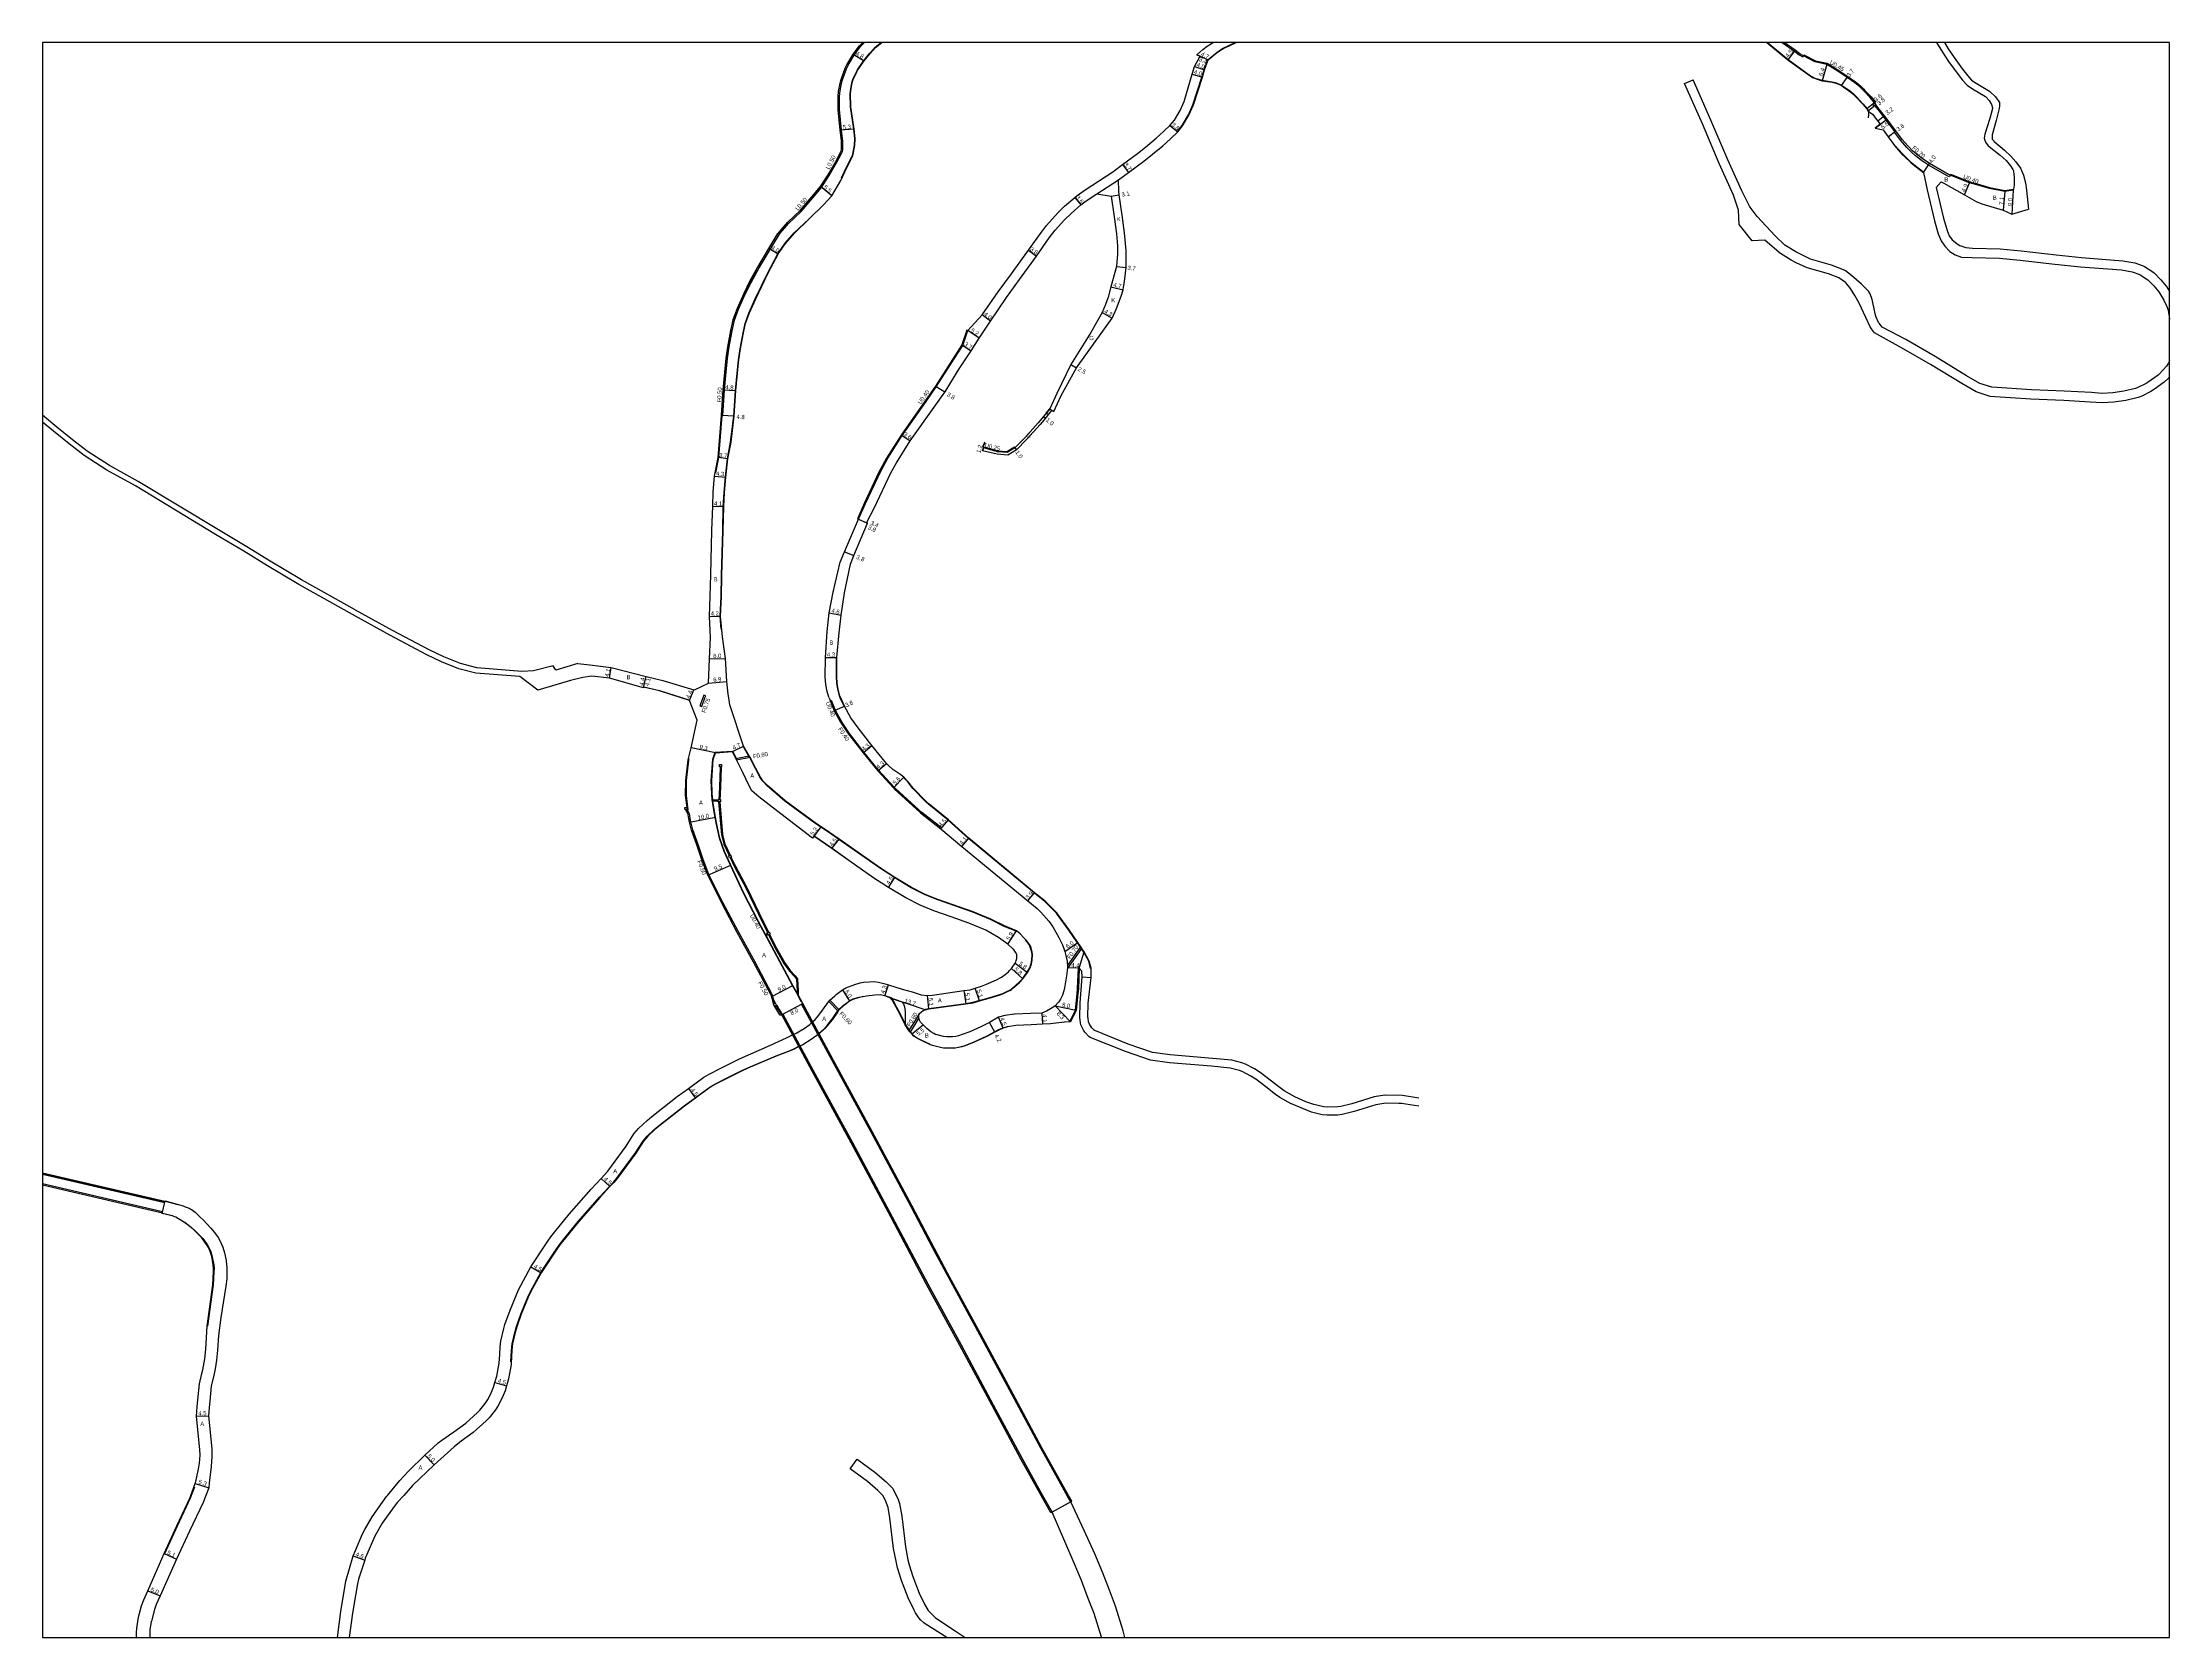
# Model space of a CAD drawing. Header units: metres. Extents: x -28000 to -23998, y -90000 to -87000.
# Drawn here: x -28000 to -27200, y -90000 to -89400 of the extents above; entities that cross this region are included whole.
import ezdxf

# ---------------------------------------------------------------- set-up
doc = ezdxf.new("R2010")
doc.units = ezdxf.units.M
doc.header["$LTSCALE"] = 2.5
for name, color, linetype in [('側溝・桝', 7, 'Continuous'), ('図郭', 7, 'Continuous'), ('幅員', 7, 'Continuous'), ('歩道・分離帯・安全施設', 7, 'Continuous'), ('舗装', 7, 'Continuous'), ('道路', 7, 'Continuous')]:
    doc.layers.add(name, color=color, linetype=linetype)
doc.styles.get("Standard").update_dxf_attribs({"font": ''})
doc.styles.get('Standard').set_extended_font_data('@MS PGothic')

msp = doc.modelspace()

# ---------------------------------------------------------------- linework, layer by layer
at = {"layer": '側溝・桝', "flags": 128}
for points in [[(-27726.33, -89477.8), (-27723.24, -89472.7), (-27722.52, -89471.7), (-27720.86, -89469.68), (-27719.4, -89468.08), (-27714.68, -89463.53), (-27710.21, -89458.38), (-27707.02, -89454.5), (-27704.09, -89450.08), (-27701.21, -89445.05), (-27699.5, -89441.71), (-27699.17, -89440.89), (-27699.04, -89440.34), (-27698.94, -89438.97), (-27698.98, -89437.21), (-27699.45, -89432.98), (-27700.2, -89425.25), (-27700.26, -89420.53), (-27700.14, -89418.87), (-27699.65, -89416), (-27699.24, -89414.39), (-27699.03, -89413.65), (-27697.64, -89409.84), (-27697.01, -89408.57), (-27694.72, -89404.71), (-27692.38, -89401.55), (-27690.81, -89400)], [(-27345.63, -89400), (-27341.09, -89403.26), (-27339.27, -89404.69), (-27337.92, -89405.39), (-27337.71, -89404.99)], [(-27303.28, -89433.52), (-27305.21, -89430.99), (-27307.59, -89427.85), (-27309.5, -89425.37), (-27310.77, -89423.71)], [(-27282.53, -89449.88), (-27282.79, -89450.54), (-27283.4, -89450.3), (-27290.62, -89446.11), (-27293.3, -89444.37), (-27295.58, -89442.62), (-27296.9, -89441.43), (-27298.78, -89439.51), (-27301.04, -89436.89), (-27303.48, -89433.67), (-27302.92, -89433.25)], [(-27282.53, -89449.88), (-27282.39, -89449.51), (-27275.04, -89452.36), (-27271.45, -89453.44), (-27267.64, -89454.57), (-27261.9, -89455.62), (-27258.71, -89455.1)], [(-27744.62, -89540.25), (-27744.47, -89540.26), (-27744.13, -89540.28), (-27743.52, -89530.64), (-27742.9, -89524.02), (-27742.38, -89518.84), (-27741.68, -89514.53), (-27740.58, -89508.42), (-27739.73, -89504.48), (-27738.17, -89500.29), (-27735.68, -89494.65), (-27733.45, -89490.25), (-27730.51, -89484.79), (-27726.33, -89477.8), (-27726.76, -89477.54)], [(-27652.01, -89508.32), (-27652.39, -89508.2), (-27654.21, -89513.75), (-27658.64, -89520.58), (-27664.15, -89529.31), (-27668.02, -89534.77), (-27676.99, -89547.66), (-27682.55, -89556.38), (-27685.39, -89561.68), (-27690.89, -89573.19), (-27693.46, -89579.18), (-27693.1, -89579.34)], [(-27646.01, -89552.25), (-27646.1, -89551.92), (-27646, -89551.52), (-27645.47, -89550.54), (-27645.69, -89550.42), (-27646.23, -89551.43), (-27646.36, -89551.92), (-27646.25, -89552.32), (-27646.07, -89552.49)], [(-27634.3, -89552.44), (-27634.45, -89552.24), (-27637.27, -89553.94), (-27640.72, -89553.68), (-27646.01, -89552.25)], [(-27751.67, -89646.57), (-27752.72, -89649.53), (-27752.01, -89649.78), (-27750.88, -89646.57)], [(-27750.57, -89645.71), (-27751.28, -89645.46), (-27751.67, -89646.57)], [(-27750.88, -89646.57), (-27750.57, -89645.71)], [(-27703.74, -89647.58), (-27702.21, -89651.38), (-27699.86, -89655.62)], [(-27662.16, -89695.79), (-27661.89, -89695.49), (-27661.9, -89695.48), (-27669.25, -89689.64), (-27670.41, -89688.65), (-27679.22, -89680.57), (-27679.63, -89680.15), (-27685.57, -89673.67), (-27691.04, -89666.93), (-27696.48, -89659.99), (-27699.51, -89655.42)], [(-27739.25, -89669.29), (-27734.19, -89668.34)], [(-27738.97, -89669.85), (-27733.88, -89668.9)], [(-27745.15, -89672.46), (-27745.29, -89676.56), (-27745.54, -89682.85), (-27745.64, -89684.81)], [(-27744.75, -89672.46), (-27744.89, -89676.6), (-27745.14, -89682.87), (-27745.24, -89684.81)], [(-27745.85, -89684.96), (-27747.93, -89684.94)], [(-27745.85, -89685.36), (-27747.88, -89685.34)], [(-27745.69, -89685.61), (-27745.69, -89685.68), (-27744.62, -89698.01), (-27743.72, -89701.56), (-27741.75, -89705.89)], [(-27745.28, -89685.61), (-27745.29, -89685.67), (-27744.23, -89697.94), (-27743.34, -89701.43), (-27741.39, -89705.72)], [(-27758.11, -89688.59), (-27757.16, -89690.46)], [(-27757.58, -89688.53), (-27756.68, -89690.3)], [(-27725.64, -89757.91), (-27732.13, -89745.75), (-27738.26, -89734.58), (-27744.1, -89723.54), (-27749.35, -89712.99), (-27751.54, -89707.34), (-27753.46, -89701.71), (-27755.42, -89696.21), (-27756.21, -89693.19), (-27756.68, -89690.3)], [(-27741.41, -89706.62), (-27739.74, -89710.05), (-27735.61, -89717.76), (-27730.69, -89727.91), (-27727.28, -89734.84)], [(-27741.05, -89706.44), (-27739.39, -89709.87), (-27735.26, -89717.57), (-27730.32, -89727.76), (-27726.92, -89734.67)], [(-27727.27, -89735.28), (-27728.01, -89735.61)], [(-27727.09, -89735.64), (-27727.82, -89735.96)], [(-27726.94, -89735.57), (-27724.78, -89739.95), (-27721.14, -89746.47), (-27719.08, -89749.39), (-27717.21, -89751.41), (-27716.38, -89752.4), (-27716.18, -89756.85), (-27716.19, -89757.57)], [(-27726.58, -89735.39), (-27724.42, -89739.77), (-27720.8, -89746.26), (-27718.77, -89749.14), (-27716.9, -89751.16), (-27715.99, -89752.24), (-27715.78, -89756.84), (-27715.79, -89758.3)], [(-27614.52, -89747.29), (-27609.5, -89740.15)], [(-27614.52, -89748.51), (-27609.08, -89740.77)], [(-27726.1, -89758.1), (-27725.23, -89761.36), (-27725.04, -89761.73)], [(-27725.64, -89757.91), (-27724.77, -89761.16), (-27724.6, -89761.5)], [(-27724.19, -89762.3), (-27724.17, -89762.33), (-27722.21, -89765.48), (-27722.06, -89765.8), (-27722.51, -89766.01), (-27722.63, -89765.74), (-27724.6, -89762.6), (-27724.63, -89762.53)], [(-27704.25, -89760.7), (-27700.79, -89764.39)], [(-27703.82, -89760.28), (-27700.39, -89763.94)], [(-27670.35, -89765.63), (-27674.11, -89771.72)], [(-27670.42, -89766.88), (-27673.71, -89772.23)]]:
    msp.add_lwpolyline(points, dxfattribs=at)
at = {"layer": '側溝・桝'}
msp.add_lwpolyline([(-27337.71, -89404.99), (-27337.5, -89404.59), (-27333.18, -89406.85), (-27328.71, -89407.78), (-27325.08, -89409.97), (-27320.97, -89412.74), (-27318.08, -89414.8), (-27316.92, -89415.72), (-27316.02, -89416.5), (-27314.92, -89417.58), (-27314.53, -89418), (-27312.26, -89420.42), (-27310.63, -89422.45), (-27310.98, -89422.73)], dxfattribs=at)
at = {"layer": '側溝・桝', "flags": 128}
for points in [[(-27311.61, -89423.23), (-27311.33, -89423.01), (-27310.98, -89422.73), (-27310.42, -89423.43), (-27310.77, -89423.71), (-27311.05, -89423.93)], [(-27744.56, -89672.46), (-27744.75, -89672.46), (-27745.15, -89672.46), (-27745.36, -89672.46), (-27745.36, -89671.66), (-27744.56, -89671.66)], [(-27757.48, -89688.52), (-27757.58, -89688.53), (-27758.11, -89688.59), (-27758.27, -89688.61), (-27758.37, -89687.82), (-27757.57, -89687.72)], [(-27745.05, -89685.61), (-27745.28, -89685.61), (-27745.69, -89685.61), (-27745.85, -89685.61), (-27745.85, -89685.36), (-27745.85, -89684.96), (-27745.85, -89684.81), (-27745.64, -89684.81), (-27745.24, -89684.81), (-27745.05, -89684.81)], [(-27740.84, -89706.34), (-27741.05, -89706.44), (-27741.41, -89706.62), (-27741.56, -89706.69), (-27741.91, -89705.97), (-27741.75, -89705.89), (-27741.39, -89705.72), (-27741.19, -89705.62)], [(-27726.37, -89735.29), (-27726.58, -89735.39), (-27726.94, -89735.57), (-27727.09, -89735.64), (-27727.27, -89735.28), (-27727.44, -89734.92), (-27727.28, -89734.84), (-27726.92, -89734.67), (-27726.72, -89734.57)], [(-27723.94, -89762.16), (-27724.36, -89761.37), (-27724.6, -89761.5), (-27725.04, -89761.73), (-27725.15, -89761.79), (-27724.73, -89762.59), (-27724.63, -89762.53), (-27724.19, -89762.3)]]:
    msp.add_lwpolyline(points, close=True, dxfattribs=at)
at = {"layer": '図郭'}
msp.add_lwpolyline([(-28000, -90000), (-27200, -90000), (-27200, -89400), (-28000, -89400)], close=True, dxfattribs=at)
at = {"layer": '幅員', "flags": 128}
for points in [[(-27695.13, -89404.43), (-27690.99, -89406.85)], [(-27565.81, -89404.59), (-27561.53, -89406.55)], [(-27564.62, -89405.14), (-27561.53, -89406.55)], [(-27340.82, -89402.9), (-27343.52, -89406.5)], [(-27567.57, -89411.84), (-27563.75, -89413.04)], [(-27566.76, -89409.01), (-27562.97, -89410.29)], [(-27328.88, -89408.21), (-27330.6, -89414.37)], [(-27323.38, -89416.11), (-27321.22, -89413.11)], [(-27310.98, -89422.73), (-27313.8, -89424.97)], [(-27310.42, -89423.43), (-27313.33, -89425.87)], [(-27575.93, -89431.19), (-27573.01, -89433.62)], [(-27310.65, -89432.17), (-27306.27, -89428.85)], [(-27307.23, -89427.58), (-27309.7, -89429.53)], [(-27694.66, -89432.6), (-27699.94, -89433.03)], [(-27305.79, -89435.43), (-27302.92, -89433.25)], [(-27593.74, -89445.87), (-27591.54, -89448.85)], [(-27292.47, -89448.84), (-27290.26, -89445.51)], [(-27703.16, -89457.67), (-27707.43, -89454.2)], [(-27277.08, -89457.26), (-27275.17, -89452.74)], [(-27258.79, -89455.52), (-27259.25, -89464.51)], [(-27611.75, -89458.35), (-27609.43, -89461.11)], [(-27598.08, -89457.8), (-27595.01, -89457.33)], [(-27261.9, -89456.03), (-27262.61, -89463.09)], [(-27723.33, -89479.59), (-27726.76, -89477.54)], [(-27629.21, -89478.12), (-27626.12, -89480.33)], [(-27596.11, -89484.22), (-27592.43, -89484.66)], [(-27598.18, -89491.88), (-27593.6, -89492.97)], [(-27643.45, -89504.88), (-27646.58, -89502.39)], [(-27601.43, -89501.6), (-27597.65, -89503.66)], [(-27647.69, -89511.22), (-27652.01, -89508.32)], [(-27653.85, -89513.92), (-27650.74, -89515.93)], [(-27613.24, -89521.14), (-27611.04, -89522.33)], [(-27744.02, -89530.6), (-27739.23, -89530.93)], [(-27660.64, -89531.51), (-27663.82, -89529.53)], [(-27739.88, -89540.57), (-27744.62, -89540.25)], [(-27623.54, -89540.65), (-27622.77, -89541.29)], [(-27676.65, -89547.88), (-27673.62, -89549.81)], [(-27742.19, -89556.58), (-27745.86, -89556.11)], [(-27646.07, -89552.49), (-27646.39, -89553.65)], [(-27634.3, -89552.44), (-27633.72, -89553.26)], [(-27747.28, -89563.12), (-27742.99, -89563.46)], [(-27747.89, -89574.42), (-27743.79, -89574.49)], [(-27693.1, -89579.34), (-27690.04, -89580.7)], [(-27693.1, -89579.34), (-27689.67, -89580.86)], [(-27698.36, -89591.58), (-27694.88, -89592.99)], [(-27749.19, -89615.86), (-27744.99, -89615.85)], [(-27704.11, -89614.54), (-27699.59, -89615.4)], [(-27749.11, -89631.9), (-27743.11, -89631.68)], [(-27705.53, -89631.3), (-27701.23, -89631.31)], [(-27786.8, -89639.15), (-27786.08, -89635.12)], [(-27773.97, -89642.78), (-27772.94, -89638.5)], [(-27773.9, -89642.49), (-27772.94, -89638.5)], [(-27756.6, -89647.58), (-27754.99, -89643.49)], [(-27749.47, -89640.96), (-27742.6, -89640.33)], [(-27701.85, -89651.2), (-27698.38, -89649.65)], [(-27746.92, -89667.15), (-27756.05, -89665.35)], [(-27740.54, -89666.7), (-27736.32, -89664.64)], [(-27691.35, -89667.18), (-27688.02, -89664.46)], [(-27685.87, -89673.93), (-27682.53, -89671.23)], [(-27679.92, -89680.43), (-27676.08, -89676.35)], [(-27756.7, -89693.29), (-27746.87, -89691.45)], [(-27707.27, -89695), (-27710.43, -89699.25)], [(-27662.16, -89695.79), (-27659.21, -89692.39)], [(-27703.11, -89703.24), (-27700.35, -89699.68)], [(-27654.2, -89702.47), (-27651.56, -89699.32)], [(-27749.81, -89713.19), (-27741.08, -89709.45)], [(-27629.34, -89722.83), (-27626.84, -89719.83)], [(-27636.87, -89739.17), (-27633.67, -89734.21)], [(-27615.51, -89741.97), (-27610.55, -89738.6)], [(-27635.59, -89748.36), (-27631.3, -89752.27)], [(-27634.11, -89746.28), (-27629.5, -89749.81)], [(-27610.07, -89748.19), (-27614.46, -89748.04)], [(-27609, -89751.46), (-27605.61, -89751.71)], [(-27725.66, -89758.93), (-27717.73, -89754.68)], [(-27699.13, -89756.37), (-27696.46, -89760.6)], [(-27683.25, -89758.59), (-27681.86, -89754.52)], [(-27667.98, -89763.84), (-27680.95, -89759.44)], [(-27666.6, -89763.49), (-27667.15, -89758.46)], [(-27653.44, -89756.65), (-27652.75, -89761.65)], [(-27647.64, -89760.55), (-27649.16, -89755.74)], [(-27721.55, -89765.53), (-27714.52, -89761.72)], [(-27638.72, -89770.83), (-27640.46, -89766.68)], [(-27624.15, -89765.19), (-27623.93, -89769.28)], [(-27619.06, -89762.39), (-27613.3, -89768.37)], [(-27619.06, -89762.39), (-27611.23, -89764.06)], [(-27673.08, -89772.97), (-27668.76, -89769.57)], [(-27641.86, -89772.26), (-27643.84, -89768.61)], [(-27955.01, -89840.53), (-27953.92, -89835.75)], [(-27942.03, -89916.75), (-27937.54, -89916.64)], [(-27856.23, -89931.46), (-27852.75, -89935.04)], [(-27942.55, -89942.02), (-27937.51, -89943.68)], [(-27954.21, -89968.46), (-27949.56, -89970.55)], [(-27883.13, -89969.29), (-27878.82, -89970.9)], [(-27960.43, -89982.49), (-27955.81, -89984.4)]]:
    msp.add_lwpolyline(points, dxfattribs=at)
at = {"layer": '幅員'}
for points in [[(-27681.82, -89717.87), (-27679.37, -89714.09)], [(-27757.08, -89793.46), (-27754.44, -89797.1)], [(-27789.86, -89827.32), (-27786.57, -89830.38)], [(-27816.33, -89860.53), (-27812.47, -89862.84)], [(-27829.86, -89904.09), (-27825.52, -89905.3)]]:
    msp.add_lwpolyline(points, dxfattribs=at)
at = {"layer": '歩道・分離帯・安全施設', "flags": 128}
for points in [[(-27699.43, -89450.84), (-27697.62, -89446.94), (-27695.38, -89442.56), (-27695.18, -89441.95), (-27694.56, -89438.67), (-27694.53, -89436.15), (-27694.81, -89432.62), (-27696.07, -89424.24), (-27696.22, -89419.26), (-27696.15, -89418.18), (-27695.65, -89415.17), (-27695.23, -89413.91), (-27693.87, -89411), (-27693.43, -89410.22), (-27691.11, -89406.76), (-27688.86, -89404.04), (-27686.81, -89401.72), (-27684.53, -89400)], [(-27573.13, -89433.52), (-27571.38, -89431.27), (-27568.97, -89427.25), (-27567.29, -89423.43), (-27563.9, -89413), (-27563.11, -89410.24), (-27561.66, -89406.47), (-27558.87, -89404.08), (-27556.94, -89402.73), (-27555.95, -89402.17), (-27553.79, -89401.08), (-27551.41, -89400)], [(-27351.19, -89400), (-27343.43, -89406.38), (-27334.97, -89412.48), (-27334.24, -89412.95), (-27333.33, -89413.4), (-27332.53, -89413.68), (-27330.57, -89414.22), (-27326.86, -89414.73), (-27325.69, -89415.03), (-27324.73, -89415.36), (-27323.3, -89415.98), (-27319.88, -89418.43), (-27319.02, -89419.17), (-27317.85, -89420.3), (-27315.28, -89423.05), (-27313.67, -89424.89), (-27313.18, -89425.84), (-27313.21, -89427.23), (-27313.34, -89428.32)], [(-27303.25, -89438.69), (-27300.45, -89441.93), (-27299.21, -89443.18), (-27297.37, -89444.84), (-27295.66, -89446.28), (-27292.38, -89448.72)], [(-27744.7, -89620.73), (-27745.14, -89615.85), (-27744.8, -89608.46), (-27744.62, -89600.33), (-27744.16, -89583.74), (-27743.94, -89574.48), (-27743.68, -89569.27), (-27743.14, -89563.44), (-27742.34, -89556.56), (-27741.19, -89550.28), (-27740.03, -89540.56), (-27739.38, -89530.92), (-27738.77, -89524.42), (-27738.27, -89519.38), (-27737.59, -89515.24), (-27736.51, -89509.23), (-27735.74, -89505.65), (-27734.33, -89501.85), (-27731.9, -89496.38), (-27727.25, -89486.61), (-27723.46, -89479.52), (-27723.42, -89479.45), (-27720.71, -89475.47), (-27717.25, -89471.64), (-27711.82, -89466.39), (-27711.73, -89466.3)], [(-27723.5, -89471.87), (-27726.89, -89477.47), (-27731.07, -89484.47), (-27734.03, -89489.95), (-27736.27, -89494.38), (-27738.78, -89500.04), (-27740.36, -89504.3), (-27741.22, -89508.3), (-27742.32, -89514.42), (-27743.03, -89518.75), (-27743.55, -89523.96), (-27744.17, -89530.59), (-27744.77, -89540.24)], [(-27699.93, -89646.57), (-27700.3, -89645.76), (-27700.88, -89643.26), (-27701.21, -89641), (-27701.42, -89638.47), (-27701.38, -89631.31)], [(-27773.86, -89642.34), (-27767.93, -89643.78), (-27759.27, -89646.57)], [(-27759.27, -89646.57), (-27756.56, -89647.44)], [(-27698.52, -89649.71), (-27699.93, -89646.57)], [(-27756.9, -89669.42), (-27757.02, -89669.91), (-27757.93, -89677.58), (-27757.96, -89683.21), (-27757.42, -89687.71), (-27757.33, -89688.5), (-27757.31, -89688.61)], [(-27716.47, -89757.36), (-27717.86, -89754.75), (-27724.76, -89741.88), (-27730.85, -89730.72), (-27736.35, -89720.03), (-27741.22, -89709.51), (-27743.59, -89704.33), (-27745.43, -89699.37), (-27746.61, -89693.56), (-27747.01, -89691.48), (-27747.79, -89687.09), (-27748.03, -89685.36), (-27748.07, -89685.07), (-27748.08, -89684.96), (-27748.3, -89682.58), (-27748.46, -89677.78), (-27747.86, -89669.63), (-27747.04, -89667.01), (-27740.45, -89666.54), (-27739.11, -89669.23), (-27738.84, -89669.78), (-27738.82, -89669.82)], [(-27633.75, -89734.34), (-27638.27, -89732.48), (-27643.43, -89729.96), (-27650.03, -89727.21), (-27663.25, -89722.56), (-27668.05, -89720.63), (-27673.25, -89717.96), (-27677.82, -89715.28), (-27684.88, -89710.71), (-27700.43, -89699.81), (-27704.05, -89697.36), (-27709.48, -89693.69), (-27720.82, -89685.35), (-27727.44, -89679.6), (-27729.09, -89677.93), (-27730.05, -89676.44), (-27731.84, -89673.16), (-27734.01, -89668.97), (-27734.32, -89668.42), (-27736.45, -89664.71)], [(-27605.77, -89748.29), (-27606.45, -89745.62), (-27608.32, -89742.15), (-27609.17, -89740.89), (-27609.58, -89740.29), (-27613.92, -89733.9), (-27618.33, -89727.88), (-27618.67, -89727.47), (-27622.97, -89723.18), (-27626.93, -89719.95), (-27651.66, -89699.44), (-27659.31, -89692.5), (-27666.61, -89686.69), (-27667.75, -89685.64), (-27672.6, -89680.6), (-27674.48, -89678.17), (-27676.19, -89676.46)], [(-27709.78, -89698.38), (-27703.02, -89703.11), (-27698.12, -89706.55)], [(-27668.03, -89763.7), (-27666.63, -89763.34), (-27652.77, -89761.5), (-27650.04, -89761.06), (-27647.68, -89760.41), (-27644.05, -89759.41), (-27639.57, -89757.98), (-27638.58, -89757.58), (-27636.82, -89756.75), (-27636.21, -89756.43), (-27635.69, -89756.11), (-27635.11, -89755.68), (-27632.6, -89753.52), (-27631.42, -89752.17), (-27629.63, -89749.73), (-27628.66, -89748.05), (-27628.17, -89746.52), (-27627.91, -89745.12), (-27627.82, -89743.05), (-27627.92, -89742.18), (-27628.6, -89739.92), (-27628.91, -89739.34), (-27630.18, -89737.74), (-27630.33, -89737.58)], [(-27613.5, -89768.15), (-27611.52, -89763.98), (-27610.85, -89757.91), (-27610.7, -89755.91), (-27610.37, -89748.18)], [(-27714.6, -89760.84), (-27715.93, -89758.37), (-27716.32, -89757.64), (-27716.47, -89757.36)], [(-27707.95, -89772.78), (-27706.04, -89771.01), (-27704.94, -89769.83), (-27703.75, -89768.34), (-27703.02, -89767.36), (-27700.74, -89764.06), (-27698.6, -89762.06), (-27698.49, -89761.96), (-27696.54, -89760.47), (-27695.25, -89759.81), (-27692.89, -89759.09), (-27691.07, -89758.74)], [(-27687.91, -89758.31), (-27686.99, -89758.21), (-27684.97, -89758.14), (-27683.21, -89758.44), (-27680.9, -89759.3), (-27680.86, -89759.32)], [(-27680.95, -89759.44), (-27676.74, -89760.94), (-27676.21, -89761.59), (-27675.76, -89762.78), (-27675.6, -89764.54), (-27675.58, -89769.59)], [(-27680.86, -89759.32), (-27680.36, -89760.02), (-27680.11, -89760.5), (-27678.82, -89762.84), (-27677.27, -89765.62), (-27675.45, -89769.51), (-27674.31, -89771.21), (-27673.99, -89771.63), (-27673.65, -89772.08), (-27673.6, -89772.13), (-27672.97, -89772.87), (-27672.2, -89773.63), (-27670.6, -89774.67), (-27669.36, -89775.32), (-27666.4, -89776.74)], [(-27723.77, -89762.16), (-27722.93, -89763.72), (-27721.86, -89765.7)], [(-27665.21, -89777.22), (-27662.23, -89777.97), (-27661.09, -89778.14), (-27657.41, -89778.23), (-27656.78, -89778.18), (-27654.44, -89777.7), (-27653.01, -89777.28), (-27649.61, -89775.93), (-27644.67, -89773.61), (-27641.93, -89772.13), (-27640.33, -89771.34), (-27638.78, -89770.69), (-27637.07, -89770.11), (-27633.88, -89769.6), (-27628.13, -89769.36), (-27623.94, -89769.13), (-27620.9, -89768.97), (-27615.68, -89768.39), (-27613.43, -89768.23)], [(-27823.86, -89896.25), (-27823.73, -89894.1), (-27823.52, -89890.59), (-27823.36, -89889.5), (-27822.52, -89885.82), (-27821.7, -89882.97), (-27820.08, -89878.38), (-27817.58, -89872.25), (-27816.43, -89869.83), (-27812.59, -89862.76), (-27806.59, -89853.63), (-27805.35, -89851.91), (-27803.92, -89850.15), (-27798.57, -89843.56), (-27790.38, -89834.27), (-27785.15, -89828.64), (-27783.97, -89827.2), (-27776.97, -89817.74), (-27774.25, -89813.46), (-27772.52, -89811.36), (-27769.95, -89808.96), (-27767.92, -89807.22), (-27758.65, -89799.98), (-27749.4, -89793.25), (-27747.15, -89791.84), (-27742.69, -89789.6), (-27737.17, -89786.83), (-27734.73, -89785.7), (-27724.09, -89781.23), (-27718.81, -89779.14), (-27717.41, -89778.5), (-27715.59, -89777.59)], [(-27949.01, -89837.29), (-27953.81, -89835.94)], [(-27954.83, -89840.42), (-27951.18, -89841.28)], [(-27946.53, -89843.73), (-27943.96, -89845.74), (-27942.8, -89846.77), (-27940.15, -89849.39), (-27939.7, -89849.92), (-27938.11, -89852.15), (-27937.44, -89853.33), (-27936.76, -89854.9), (-27936.16, -89856.87), (-27935.61, -89859.81), (-27935.5, -89861.26), (-27935.57, -89862.39), (-27935.85, -89867.37), (-27937.91, -89882.85)], [(-27942.9, -89943.4), (-27944.05, -89946.56)], [(-27944.05, -89946.56), (-27944.36, -89947.4), (-27949.4, -89958.1), (-27954.07, -89968.52)]]:
    msp.add_lwpolyline(points, dxfattribs=at)
at = {"layer": '歩道・分離帯・安全施設'}
msp.add_lwpolyline([(-27744.47, -89540.26), (-27745.71, -89556.13), (-27746.87, -89561.85)], dxfattribs=at)
at = {"layer": '舗装', "flags": 128}
for points in [[(-27603.5, -89456.98), (-27595.35, -89451.66)], [(-27601.43, -89501.6), (-27597.65, -89503.66)], [(-27610.07, -89748.19), (-27608.19, -89742.08)]]:
    msp.add_lwpolyline(points, dxfattribs=at)
at = {"layer": '道路', "flags": 128}
for points in [[(-27798.68, -89633.58), (-27794.14, -89634.12), (-27786.08, -89635.12), (-27772.94, -89638.5), (-27766.67, -89640.03), (-27754.99, -89643.49), (-27754.77, -89643.56), (-27749.47, -89640.96), (-27749.11, -89631.9), (-27748.78, -89623.87), (-27749.19, -89615.86), (-27748.85, -89608.32), (-27748.67, -89600.21), (-27748.21, -89583.62), (-27747.89, -89574.42), (-27747.72, -89568.99), (-27747.28, -89563.12), (-27745.86, -89556.11), (-27744.62, -89540.25), (-27744.02, -89530.6), (-27743.4, -89523.97), (-27742.88, -89518.77), (-27742.17, -89514.44), (-27741.07, -89508.33), (-27740.21, -89504.34), (-27738.64, -89500.1), (-27736.13, -89494.44), (-27733.9, -89490.02), (-27730.94, -89484.54), (-27726.76, -89477.54), (-27723.38, -89471.96), (-27721.44, -89469.59), (-27719.62, -89467.6), (-27715.05, -89463.18), (-27710.59, -89458.06), (-27707.43, -89454.2), (-27704.52, -89449.82), (-27701.65, -89444.82), (-27699.94, -89441.49), (-27699.66, -89440.79), (-27699.53, -89440.27), (-27699.43, -89438.76), (-27699.51, -89436.95), (-27699.94, -89433.03), (-27700.7, -89425.28), (-27700.76, -89420.34), (-27700.63, -89418.48), (-27700.16, -89415.94), (-27699.73, -89414.26), (-27699.5, -89413.49), (-27698.1, -89409.65), (-27697.45, -89408.33), (-27695.13, -89404.43), (-27692.76, -89401.22), (-27691.52, -89400)], [(-27741.9, -89646.57), (-27742.15, -89645.18), (-27742.6, -89640.33), (-27743.11, -89631.68), (-27744.29, -89623.61), (-27744.99, -89615.85), (-27744.65, -89608.47), (-27744.47, -89600.33), (-27744.01, -89583.74), (-27743.79, -89574.49), (-27743.53, -89569.28), (-27742.99, -89563.46), (-27742.19, -89556.58), (-27741.04, -89550.31), (-27739.88, -89540.57), (-27739.23, -89530.93), (-27738.62, -89524.44), (-27738.12, -89519.4), (-27737.44, -89515.26), (-27736.36, -89509.26), (-27735.59, -89505.69), (-27734.19, -89501.9), (-27731.77, -89496.44), (-27727.12, -89486.68), (-27723.33, -89479.59), (-27723.29, -89479.53), (-27720.59, -89475.57), (-27717.15, -89471.75), (-27711.72, -89466.5), (-27706.2, -89461.11), (-27703.16, -89457.67), (-27699.77, -89451.93), (-27697.49, -89447), (-27695.24, -89442.62), (-27695.04, -89441.99), (-27694.41, -89438.69), (-27694.38, -89436.14), (-27694.66, -89432.6), (-27695.92, -89424.23), (-27696.07, -89419.26), (-27696, -89418.2), (-27695.5, -89415.2), (-27695.09, -89413.96), (-27693.73, -89411.07), (-27693.3, -89410.29), (-27690.99, -89406.85), (-27688.75, -89404.14), (-27686.71, -89401.83), (-27684.29, -89400)], [(-27704.14, -89646.57), (-27704.25, -89646.31), (-27704.89, -89644.15), (-27705.36, -89641.51), (-27705.57, -89638.61), (-27705.53, -89631.3), (-27704.89, -89621.6), (-27704.11, -89614.54), (-27702.62, -89606.76), (-27699.95, -89595.48), (-27698.36, -89591.58), (-27693.1, -89579.34), (-27690.52, -89573.35), (-27684.73, -89561.23), (-27682.1, -89556.42), (-27676.65, -89547.88), (-27667.69, -89534.99), (-27663.82, -89529.53), (-27658.3, -89520.8), (-27653.85, -89513.92), (-27652.01, -89508.32), (-27646.58, -89502.39), (-27640.51, -89493.84), (-27635.59, -89487.03), (-27629.21, -89478.12), (-27624.3, -89471.29), (-27622.42, -89468.83), (-27618.01, -89463.92), (-27615.61, -89461.6), (-27611.75, -89458.35), (-27610.82, -89457.57), (-27607.84, -89455.4), (-27597.47, -89448.63), (-27593.74, -89445.87), (-27588.17, -89441.76), (-27585.1, -89439.35), (-27581.1, -89436.02), (-27578.32, -89433.52), (-27575.93, -89431.19), (-27574.28, -89429.21), (-27572.13, -89425.61), (-27570.6, -89422.15), (-27567.57, -89411.84), (-27566.76, -89409.01), (-27564.62, -89405.14), (-27565.81, -89404.59), (-27563.59, -89402.6), (-27561.97, -89401.39), (-27560.37, -89400.38), (-27559.62, -89400)], [(-27620.4, -89538.29), (-27619.68, -89538.81), (-27616.87, -89532.84), (-27611.04, -89522.33), (-27597.65, -89503.66), (-27596.07, -89500.09), (-27594.3, -89495.39), (-27593.6, -89492.97), (-27593.37, -89492.01), (-27593, -89489.93), (-27592.43, -89484.66), (-27592.39, -89479.6), (-27592.38, -89478.22), (-27592.99, -89471.59), (-27593.93, -89465), (-27595.01, -89457.33), (-27595.22, -89455.88), (-27595.35, -89451.66), (-27591.54, -89448.85), (-27585.76, -89444.57), (-27582.47, -89441.98), (-27578.65, -89438.8), (-27575.75, -89436.22), (-27573.01, -89433.62), (-27571.26, -89431.35), (-27568.84, -89427.32), (-27567.15, -89423.49), (-27563.75, -89413.04), (-27562.97, -89410.29), (-27561.53, -89406.55), (-27558.61, -89404.05), (-27556.91, -89402.88), (-27555.66, -89402.18), (-27553.69, -89401.19), (-27551.05, -89400)], [(-27351.43, -89400), (-27343.52, -89406.5), (-27335.09, -89412.58), (-27334.23, -89413.11), (-27333.54, -89413.46), (-27332.54, -89413.83), (-27330.6, -89414.37), (-27326.89, -89414.87), (-27325.88, -89415.13), (-27324.75, -89415.52), (-27323.38, -89416.11), (-27319.9, -89418.61), (-27319.12, -89419.28), (-27318.05, -89420.31), (-27315.39, -89423.15), (-27313.8, -89424.97), (-27313.33, -89425.87), (-27311.64, -89427.01)], [(-27258.79, -89455.52), (-27261.9, -89456.03), (-27267.73, -89454.96), (-27271.56, -89453.83), (-27275.17, -89452.74), (-27282.53, -89449.88), (-27283.1, -89449.66), (-27290.26, -89445.51), (-27293.07, -89443.68), (-27295.17, -89442.04), (-27296.6, -89440.76), (-27298.34, -89438.95), (-27300.5, -89436.45), (-27302.92, -89433.25), (-27304.85, -89430.71), (-27305.57, -89429.76), (-27307.23, -89427.58), (-27309.14, -89425.1), (-27310.42, -89423.43), (-27310.98, -89422.73), (-27312.6, -89420.72), (-27314.86, -89418.31), (-27315.24, -89417.89), (-27316.33, -89416.83), (-27317.21, -89416.07), (-27318.35, -89415.16), (-27321.22, -89413.11), (-27325.32, -89410.35), (-27328.88, -89408.21), (-27333.33, -89407.28), (-27337.71, -89404.99), (-27339.02, -89404.31), (-27340.82, -89402.9), (-27344.86, -89400)], [(-27287.57, -89400), (-27285.39, -89403.66), (-27283.08, -89407.09), (-27279.82, -89411.51), (-27277.79, -89414.21), (-27276.07, -89416.02), (-27274.03, -89417.41), (-27269.25, -89420.32), (-27267.81, -89421.83), (-27266.97, -89423.27), (-27266.6, -89424.6), (-27266.59, -89424.85), (-27267.56, -89428.63), (-27269.42, -89434.46), (-27269.65, -89435.95), (-27269.63, -89436.34), (-27269.25, -89437.48), (-27268.16, -89438.81), (-27267.86, -89439.09), (-27263.64, -89442.34), (-27261.47, -89444.44), (-27259.78, -89446.4), (-27258.89, -89447.81), (-27258.72, -89448.24), (-27258.49, -89449.78), (-27258.46, -89450.34), (-27258.38, -89453.16), (-27258.41, -89453.64), (-27258.71, -89455.1), (-27258.79, -89455.52)], [(-27284.66, -89400), (-27283.27, -89402.33), (-27281.03, -89405.65), (-27277.81, -89410.02), (-27275.88, -89412.59), (-27274.44, -89414.1), (-27272.68, -89415.31), (-27267.67, -89418.35), (-27265.47, -89420.49), (-27265.22, -89420.78), (-27264.39, -89421.75), (-27263.95, -89422.57), (-27263.87, -89423.87), (-27264.02, -89424.87), (-27265.16, -89429.32), (-27266.71, -89434.77), (-27266.68, -89435.99), (-27266.65, -89436.31), (-27266.11, -89437.01), (-27266.05, -89437.06), (-27262, -89440.45), (-27259.66, -89442.72), (-27257.73, -89444.94), (-27256.09, -89447.32), (-27254.93, -89449.94), (-27254.16, -89452.76), (-27253.75, -89455.57)], [(-27382.37, -89415.42), (-27379.17, -89414)], [(-27200, -89525.8), (-27200.51, -89526.39), (-27201.99, -89527.74), (-27205.62, -89530.44), (-27207.05, -89531.33), (-27210.4, -89533.01), (-27211.72, -89533.49), (-27216.38, -89534.64), (-27220.97, -89535.32), (-27225.19, -89535.51), (-27229.88, -89535.34), (-27239.78, -89534.7), (-27252.12, -89534.15), (-27267.42, -89533.12), (-27272.7, -89531.45), (-27278.1, -89528.33), (-27289.88, -89521.07), (-27300.74, -89514.84), (-27310.89, -89509.15), (-27312.08, -89507.7), (-27312.56, -89506.93), (-27314.24, -89503.45), (-27316.67, -89498.04), (-27318.33, -89495.13), (-27319.95, -89492.51), (-27321.66, -89490.47), (-27321.91, -89490.24), (-27324.31, -89488.56), (-27328.22, -89487.05), (-27336.32, -89484.78), (-27340.35, -89482.9), (-27342.29, -89481.83), (-27346.25, -89479.39), (-27346.84, -89478.97), (-27352.24, -89474.29), (-27356.9, -89474.57), (-27361.9, -89468.49), (-27362.05, -89463.06), (-27364.01, -89457.36), (-27369.31, -89445.54), (-27375.66, -89430.55), (-27382.37, -89415.42)], [(-27200, -89519.7), (-27200.48, -89520.75), (-27200.51, -89520.8), (-27201.12, -89521.72), (-27203.88, -89524.72), (-27204.29, -89525.09), (-27207.97, -89527.79), (-27208.81, -89528.29), (-27211.92, -89529.82), (-27212.81, -89530.14), (-27217.17, -89531.2), (-27221.26, -89531.81), (-27225.4, -89532.06), (-27229.37, -89531.67), (-27239.64, -89531.21), (-27251.91, -89530.65), (-27266.77, -89529.66), (-27271.28, -89528.23), (-27276.3, -89525.33), (-27288.09, -89518.06), (-27299.13, -89511.73), (-27308.02, -89507.02), (-27309.25, -89505.59), (-27309.39, -89505.36), (-27310.28, -89503.28), (-27310.51, -89502.56), (-27311.17, -89499.58), (-27311.84, -89496.7), (-27312.63, -89494.57), (-27313.19, -89493.56), (-27315.8, -89490.84), (-27319.55, -89487.61), (-27321.84, -89485.93), (-27322.66, -89485.45), (-27327.12, -89483.72), (-27335.07, -89481.5), (-27340.58, -89478.77), (-27344.69, -89476.18), (-27348.34, -89472.75), (-27355.08, -89465.47), (-27357.68, -89461.98), (-27357.98, -89461.5), (-27360.85, -89455.85), (-27366.11, -89444.12), (-27372.45, -89429.15), (-27379.17, -89414)], [(-27311.64, -89427.01), (-27309.7, -89429.53), (-27308.77, -89430.75)], [(-27308.77, -89430.75), (-27310.65, -89432.17), (-27307.72, -89432.88)], [(-27307.72, -89432.88), (-27305.79, -89435.43), (-27303.37, -89438.78), (-27300.5, -89442.11), (-27299.46, -89443.16), (-27297.34, -89445.07), (-27295.79, -89446.36), (-27292.47, -89448.84)], [(-27285.85, -89452.39), (-27284.92, -89452.89), (-27277.08, -89457.26), (-27272.68, -89459.74), (-27270.54, -89460.67), (-27262.61, -89463.09), (-27259.25, -89464.51), (-27252.99, -89462.71)], [(-27253.75, -89455.57), (-27252.99, -89462.71)], [(-27699.77, -89646.57), (-27700.16, -89645.71), (-27700.74, -89643.24), (-27701.06, -89640.98), (-27701.27, -89638.46), (-27701.23, -89631.31), (-27700.38, -89622.1), (-27699.59, -89615.4), (-27698.36, -89607.07), (-27696.14, -89596.23), (-27694.88, -89592.99), (-27689.67, -89580.86), (-27690.04, -89580.7), (-27687.11, -89574.9), (-27680.91, -89561.85), (-27678.84, -89558.15), (-27673.62, -89549.81), (-27664.69, -89537.15), (-27660.64, -89531.51), (-27660.55, -89531.4), (-27656.18, -89524.38), (-27655.17, -89522.77), (-27650.74, -89515.93), (-27647.69, -89511.22), (-27643.45, -89504.88), (-27637.47, -89495.95), (-27632.58, -89489.19), (-27626.12, -89480.33), (-27621.33, -89473.49), (-27619.08, -89470.56), (-27615.62, -89466.74), (-27613.14, -89464.36), (-27609.43, -89461.11), (-27607.41, -89459.53), (-27603.5, -89456.98), (-27598.08, -89457.8), (-27596.97, -89465.61), (-27596.07, -89471.94), (-27595.65, -89476.51), (-27595.64, -89479.67), (-27596.11, -89484.22), (-27598.18, -89491.88), (-27599.23, -89495.77), (-27600.19, -89498.57), (-27601.43, -89501.6), (-27605.74, -89509.03), (-27613.24, -89521.14), (-27618.49, -89532.05), (-27621.13, -89537.76), (-27623.54, -89540.65), (-27625.56, -89543.08), (-27630.58, -89548.67), (-27634.3, -89552.44), (-27637.21, -89554.2), (-27640.76, -89553.93), (-27646.07, -89552.49)], [(-27882.29, -89613.48), (-27882.42, -89613.4), (-27902.6, -89602.17), (-27914.37, -89595.12), (-27923.21, -89589.66), (-27933.84, -89583.33), (-27964.03, -89565.08), (-27974.78, -89559.09), (-27983.16, -89553.67), (-27988.75, -89549.4), (-27994.61, -89544.66), (-28000, -89540.19)], [(-27882.29, -89615.76), (-27883.39, -89615.15), (-27903.6, -89603.9), (-27915.37, -89596.84), (-27924.25, -89591.37), (-27934.89, -89585.03), (-27965.03, -89566.81), (-27975.8, -89560.81), (-27984.31, -89555.31), (-27990, -89550.97), (-27995.89, -89546.2), (-28000, -89542.79)], [(-27621.81, -89539.98), (-27622.77, -89541.29), (-27624.8, -89543.73), (-27629.85, -89549.35), (-27633.72, -89553.26), (-27636.97, -89555.22), (-27640.93, -89554.91), (-27646.39, -89553.65)], [(-27620.4, -89538.29), (-27621.81, -89539.98)], [(-27646.39, -89553.65), (-27646.07, -89552.49)], [(-27798.68, -89633.58), (-27806.91, -89636.1), (-27807.99, -89634.51), (-27815.32, -89636.35), (-27819.7, -89636.59), (-27836.65, -89635.28), (-27842.82, -89633.65), (-27849.09, -89631.14), (-27854.56, -89628.52), (-27868.43, -89621.19), (-27882.29, -89613.48)], [(-27793.4, -89638.32), (-27796.73, -89638.88), (-27801.39, -89640.01), (-27808.18, -89642.03), (-27813.69, -89643.66), (-27820.44, -89638.54), (-27836.99, -89637.26), (-27843.44, -89635.55), (-27849.9, -89632.97), (-27855.46, -89630.3), (-27869.39, -89622.94), (-27882.29, -89615.76)], [(-27759.76, -89646.57), (-27767.97, -89643.92), (-27773.9, -89642.49), (-27773.97, -89642.78), (-27786.8, -89639.15), (-27793.4, -89638.32)], [(-27756.6, -89647.58), (-27759.76, -89646.57)], [(-27721.55, -89765.53), (-27721.99, -89765.77), (-27723.06, -89763.8), (-27723.94, -89762.16), (-27724.36, -89761.37), (-27725.66, -89758.93), (-27726.1, -89758.1), (-27732.57, -89745.99), (-27738.7, -89734.82), (-27744.54, -89723.77), (-27749.81, -89713.19), (-27752.01, -89707.51), (-27753.93, -89701.88), (-27755.89, -89696.36), (-27756.7, -89693.29), (-27757.48, -89688.52), (-27757.57, -89687.72), (-27758.11, -89683.22), (-27758.08, -89677.57), (-27757.17, -89669.88), (-27756.05, -89665.35), (-27753.81, -89654.87), (-27756.6, -89647.58)], [(-27704.14, -89646.57), (-27703.74, -89647.58), (-27703.37, -89647.43), (-27701.85, -89651.2), (-27699.52, -89655.41), (-27699.51, -89655.42), (-27699.86, -89655.62), (-27696.8, -89660.23), (-27691.35, -89667.18), (-27685.87, -89673.93), (-27679.92, -89680.43), (-27679.5, -89680.86), (-27670.07, -89689.49), (-27669.75, -89689.75), (-27662.16, -89695.79), (-27654.2, -89702.47), (-27629.34, -89722.83), (-27625.94, -89725.73), (-27624.46, -89727.18), (-27621.54, -89730.52), (-27620.04, -89732.71), (-27617.75, -89736.71), (-27616.42, -89739.45), (-27615.89, -89740.78), (-27615.51, -89741.97), (-27615.12, -89743.41), (-27614.64, -89745.63), (-27614.6, -89746.21), (-27614.53, -89747.2), (-27614.46, -89748.04), (-27614.82, -89751.05), (-27615.58, -89755.57), (-27615.85, -89756.78), (-27616.41, -89758.42), (-27617.15, -89759.92), (-27617.8, -89760.88), (-27617.99, -89761.14), (-27619.06, -89762.39), (-27619.63, -89762.82), (-27620.84, -89763.56), (-27622.35, -89764.42), (-27624.15, -89765.19), (-27628.36, -89765.21), (-27634.3, -89765.46), (-27634.43, -89765.48), (-27638.08, -89766.07), (-27640.46, -89766.68), (-27643.84, -89768.61), (-27647.12, -89770.23), (-27651.25, -89772.11), (-27654.07, -89773.23), (-27655.51, -89773.69), (-27656.54, -89773.89), (-27657.76, -89774.02), (-27659.93, -89774), (-27661.17, -89773.86), (-27663.47, -89773.35), (-27664.11, -89773.17), (-27664.74, -89772.83), (-27665.85, -89772.11), (-27667.43, -89770.88), (-27668.76, -89769.57), (-27669.76, -89768.5), (-27670.18, -89767.8), (-27670.39, -89767.12), (-27670.42, -89766.88), (-27670.46, -89766.55), (-27670.43, -89766.05), (-27670.35, -89765.63), (-27670.11, -89765.21), (-27669.44, -89764.6), (-27668.72, -89764.18), (-27667.98, -89763.84), (-27666.6, -89763.49), (-27652.75, -89761.65), (-27650.01, -89761.2), (-27647.64, -89760.55), (-27644, -89759.55), (-27639.76, -89758.2), (-27638.57, -89757.74), (-27636.74, -89756.89), (-27636.15, -89756.57), (-27635.53, -89756.18), (-27635.02, -89755.8), (-27632.5, -89753.63), (-27631.3, -89752.27), (-27629.5, -89749.81), (-27628.53, -89748.11), (-27628.05, -89746.61), (-27627.77, -89745.22), (-27627.67, -89743.04), (-27627.78, -89742.15), (-27628.46, -89739.86), (-27628.78, -89739.25), (-27630.06, -89737.64), (-27630.94, -89736.77), (-27632.33, -89735.34), (-27633.67, -89734.21), (-27638.21, -89732.34), (-27643.37, -89729.83), (-27649.98, -89727.07), (-27663.2, -89722.42), (-27667.99, -89720.5), (-27673.17, -89717.83), (-27679.37, -89714.09), (-27684.8, -89710.59), (-27700.35, -89699.68), (-27703.97, -89697.24), (-27709.39, -89693.57), (-27720.72, -89685.23), (-27727.34, -89679.49), (-27728.97, -89677.84), (-27729.92, -89676.36), (-27731.71, -89673.09), (-27733.88, -89668.9), (-27734.19, -89668.34), (-27736.32, -89664.64), (-27741.45, -89649.15), (-27741.9, -89646.57)], [(-27604.33, -89771.63), (-27605.29, -89770.69), (-27605.85, -89769.94), (-27606.26, -89769.25), (-27606.58, -89768.46), (-27606.62, -89768.34), (-27606.76, -89767.08), (-27606.81, -89766.59), (-27606.67, -89761.44), (-27605.61, -89751.71), (-27605.58, -89750.71), (-27605.62, -89748.27), (-27606.31, -89745.57), (-27608.19, -89742.08), (-27609.05, -89740.81), (-27609.46, -89740.21), (-27610.55, -89738.6), (-27613.8, -89733.82), (-27618.21, -89727.79), (-27618.55, -89727.37), (-27622.87, -89723.06), (-27626.84, -89719.83), (-27651.56, -89699.32), (-27659.21, -89692.39), (-27666.51, -89686.58), (-27667.7, -89685.47), (-27672.48, -89680.51), (-27674.37, -89678.07), (-27676.08, -89676.35), (-27677.18, -89675.47), (-27678.69, -89674.49), (-27680.23, -89673.49), (-27681.73, -89672.13), (-27682.53, -89671.23), (-27688.02, -89664.46), (-27693.26, -89657.77), (-27695.96, -89654.07), (-27698.38, -89649.65), (-27699.77, -89646.57)], [(-27714.52, -89761.72), (-27714.08, -89761.48), (-27715.79, -89758.3), (-27716.19, -89757.57), (-27717.73, -89754.68), (-27724.63, -89741.81), (-27727.82, -89735.96), (-27728.01, -89735.61), (-27730.72, -89730.65), (-27736.21, -89719.96), (-27741.08, -89709.45), (-27743.45, -89704.27), (-27745.28, -89699.32), (-27746.46, -89693.53), (-27746.87, -89691.45), (-27747.64, -89687.07), (-27747.88, -89685.34), (-27747.92, -89685.05), (-27747.93, -89684.94), (-27748.15, -89682.57), (-27748.31, -89677.78), (-27747.71, -89669.66), (-27746.92, -89667.15)], [(-27746.92, -89667.15), (-27740.54, -89666.7)], [(-27710.34, -89768.38), (-27709.4, -89767.51), (-27708.52, -89766.54), (-27707.25, -89764.95), (-27704.43, -89760.87), (-27704.25, -89760.7), (-27703.82, -89760.28), (-27702.04, -89758.59), (-27701.54, -89758.18), (-27699.13, -89756.37), (-27697.81, -89755.6), (-27694.52, -89754.31), (-27692.49, -89753.73), (-27691.17, -89753.49), (-27689.14, -89753.3), (-27687.26, -89753.29), (-27685.52, -89753.46), (-27683.56, -89753.95), (-27681.86, -89754.52), (-27676.72, -89756.14), (-27672.9, -89757.18), (-27669.5, -89758.25), (-27667.15, -89758.46), (-27665.26, -89758.35), (-27653.44, -89756.65), (-27651.08, -89756.31), (-27649.16, -89755.74), (-27646.86, -89754.98), (-27644.97, -89754.26), (-27641.23, -89752.56), (-27639.32, -89751.58), (-27637.88, -89750.57), (-27636.71, -89749.56), (-27636.29, -89749.15), (-27635.59, -89748.36), (-27634.11, -89746.28), (-27633.86, -89745.8), (-27633.73, -89745.37), (-27633.58, -89744.53), (-27633.58, -89743.12), (-27633.75, -89742.62), (-27634.26, -89741.77), (-27634.84, -89741.1), (-27635.04, -89740.88), (-27636.87, -89739.17), (-27640.38, -89736.73), (-27645.16, -89733.96), (-27651.59, -89731.27), (-27658.19, -89728.95), (-27664.79, -89726.64), (-27669.96, -89724.54), (-27675.35, -89721.77), (-27681.82, -89717.87), (-27687.31, -89714.32), (-27703.11, -89703.24), (-27709.87, -89698.5), (-27710.43, -89699.25), (-27723.98, -89688.96), (-27730.55, -89683.71), (-27733.27, -89681.46), (-27734.4, -89679.34), (-27736.58, -89674.64), (-27738.97, -89669.85), (-27739.25, -89669.29), (-27740.54, -89666.7)], [(-27605.92, -89774.24), (-27606.44, -89773.86), (-27607.87, -89772.36), (-27607.93, -89772.29), (-27608.48, -89771.5), (-27609.14, -89770.3), (-27609.45, -89769.49), (-27609.62, -89768.83), (-27609.82, -89766.77), (-27609.67, -89761.24), (-27609, -89751.46), (-27609.12, -89749.4), (-27610.07, -89748.19), (-27610.4, -89755.95), (-27610.54, -89757.88), (-27611.23, -89764.06), (-27613.3, -89768.37), (-27615.67, -89768.54), (-27620.88, -89769.12), (-27623.93, -89769.28), (-27628.12, -89769.51), (-27633.87, -89769.75), (-27637.03, -89770.26), (-27638.72, -89770.83), (-27640.27, -89771.48), (-27641.86, -89772.26), (-27644.6, -89773.74), (-27649.55, -89776.07), (-27653.02, -89777.44), (-27654.23, -89777.81), (-27656.76, -89778.33), (-27657.41, -89778.38), (-27661.11, -89778.29), (-27662.25, -89778.12), (-27665.26, -89777.36), (-27666, -89777.09), (-27669.42, -89775.45), (-27670.68, -89774.8), (-27672.3, -89773.75), (-27673.08, -89772.97), (-27673.71, -89772.23), (-27673.76, -89772.17), (-27674.11, -89771.72), (-27674.43, -89771.3), (-27675.58, -89769.59), (-27677.41, -89765.69), (-27678.96, -89762.91), (-27680.24, -89760.57), (-27680.48, -89760.1), (-27680.95, -89759.44)], [(-27680.95, -89759.44), (-27683.25, -89758.59), (-27684.98, -89758.29), (-27686.98, -89758.36), (-27690.12, -89758.71), (-27692.85, -89759.23), (-27695.19, -89759.95), (-27696.46, -89760.6), (-27698.4, -89762.08), (-27698.51, -89762.17), (-27700.39, -89763.94), (-27700.63, -89764.16), (-27700.79, -89764.39), (-27702.91, -89767.47), (-27703.74, -89768.57), (-27704.84, -89769.94), (-27705.73, -89770.92), (-27707.88, -89772.92)], [(-27721.55, -89765.53), (-27710.09, -89786.67), (-27695.41, -89813.74), (-27680.4, -89841.71), (-27672.16, -89857.29)], [(-27665.09, -89853.55), (-27673.34, -89837.95), (-27688.37, -89809.94), (-27703.04, -89782.9), (-27714.52, -89761.72)], [(-27870.27, -89946.56), (-27865.65, -89940.96), (-27862.41, -89937.46), (-27856.23, -89931.46), (-27851.14, -89926.8), (-27849.86, -89925.79), (-27845.32, -89922.6), (-27840.83, -89919.34), (-27836.36, -89915.38), (-27835.56, -89914.53), (-27833.55, -89912.02), (-27832.48, -89910.45), (-27831.64, -89908.9), (-27830.82, -89907.1), (-27830.36, -89905.87), (-27829.86, -89904.09), (-27829.17, -89901.64), (-27828.24, -89896.81), (-27828.06, -89893.52), (-27827.89, -89890.76), (-27827.75, -89889.38), (-27827.62, -89888.55), (-27826.53, -89883.82), (-27826.06, -89882.24), (-27824.15, -89876.83), (-27821.02, -89869.18), (-27816.33, -89860.53), (-27809.99, -89850.88), (-27808.85, -89849.32), (-27807.3, -89847.41), (-27801.89, -89840.75), (-27793.61, -89831.35), (-27789.86, -89827.32), (-27788.58, -89825.93), (-27787.43, -89824.56), (-27780.47, -89815.15), (-27777.55, -89810.55), (-27775.86, -89808.53), (-27772.56, -89805.46), (-27770.82, -89803.97), (-27761.27, -89796.5), (-27757.08, -89793.46), (-27751.29, -89789.24), (-27749.57, -89788.18), (-27744.64, -89785.71), (-27737.86, -89782.31), (-27726.23, -89777.13), (-27720.21, -89774.48), (-27717.9, -89773.32)], [(-27717.9, -89773.32), (-27716.5, -89772.61), (-27713.56, -89770.87), (-27711.45, -89769.42), (-27710.34, -89768.38)], [(-27707.88, -89772.92), (-27710.87, -89775.08), (-27714.09, -89777), (-27715.52, -89777.72)], [(-27482.3, -89800.19), (-27488.81, -89799.16), (-27489.91, -89799.08), (-27494.76, -89799.05), (-27498.5, -89799.62), (-27506.69, -89802.09), (-27511.16, -89803.25), (-27512.82, -89803.46), (-27516.86, -89803.54), (-27518.64, -89803.35), (-27522.7, -89802.43), (-27530.29, -89799.27), (-27530.39, -89799.22), (-27534.57, -89796.9), (-27536.2, -89795.77), (-27539.91, -89792.84), (-27543.69, -89790), (-27545.51, -89788.83), (-27548.73, -89787.12), (-27549.75, -89786.72), (-27553.27, -89785.79), (-27560.3, -89785.12), (-27576.17, -89783.8), (-27583.21, -89782.83), (-27592.64, -89779.59), (-27605.92, -89774.24)], [(-27482.3, -89797.15), (-27488.54, -89796.17), (-27494.96, -89796.05), (-27495.06, -89796.05), (-27499.16, -89796.68), (-27507.49, -89799.2), (-27511.62, -89800.27), (-27512.85, -89800.43), (-27516.65, -89800.53), (-27518.01, -89800.39), (-27521.83, -89799.54), (-27524.85, -89798.45), (-27528.98, -89796.57), (-27532.93, -89794.38), (-27534.55, -89793.25), (-27538.26, -89790.32), (-27542.03, -89787.5), (-27544.17, -89786.13), (-27547.55, -89784.34), (-27548.95, -89783.8), (-27552.7, -89782.84), (-27560, -89782.14), (-27575.85, -89780.81), (-27582.51, -89779.9), (-27591.6, -89776.78), (-27604.26, -89771.68), (-27604.33, -89771.63)], [(-27715.52, -89777.72), (-27717.6, -89778.77), (-27718.75, -89779.28), (-27724.04, -89781.37), (-27734.71, -89785.86), (-27737.12, -89786.97), (-27742.62, -89789.73), (-27747.18, -89792.02), (-27748.98, -89793.13), (-27754.44, -89797.1), (-27758.56, -89800.1), (-27767.83, -89807.35), (-27769.67, -89808.91), (-27772.38, -89811.43), (-27773.95, -89813.26), (-27776.85, -89817.82), (-27783.89, -89827.34), (-27785.11, -89828.82), (-27786.57, -89830.38), (-27790.27, -89834.37), (-27798.45, -89843.66), (-27803.8, -89850.24), (-27805.09, -89851.83), (-27806.34, -89853.52), (-27812.47, -89862.84), (-27816.29, -89869.9), (-27817.3, -89871.97), (-27819.94, -89878.43), (-27821.61, -89883.16), (-27822.25, -89885.31), (-27823.21, -89889.53), (-27823.37, -89890.6), (-27823.58, -89894.11), (-27823.76, -89897.26), (-27824.78, -89902.66), (-27824.8, -89902.74), (-27825.52, -89905.3), (-27826.04, -89907.17), (-27826.69, -89908.95), (-27827.57, -89910.85), (-27828.72, -89913), (-27829.65, -89914.38), (-27832, -89917.32), (-27833.12, -89918.52), (-27838.01, -89922.86), (-27842.49, -89926.11), (-27845.22, -89928.3), (-27847.7, -89930.52), (-27852.75, -89935.04), (-27860.79, -89942.82), (-27864.16, -89946.56)], [(-27954.06, -89836.39), (-28000, -89825.69)], [(-28000, -89825.69), (-27954.06, -89836.39)], [(-27954.86, -89839.9), (-28000, -89829.39)], [(-28000, -89829.75), (-27954.94, -89840.24)], [(-27944.21, -89946.56), (-27942.55, -89942.02), (-27942.2, -89940.83), (-27941.19, -89935.94), (-27940.95, -89934.38), (-27940.76, -89931.43), (-27940.84, -89929.26), (-27941.57, -89921.95), (-27942.03, -89916.75), (-27941.78, -89913.18), (-27941.6, -89910.66), (-27940.97, -89904.61), (-27940.06, -89900.73), (-27939.71, -89899.26), (-27938.98, -89895.18), (-27938.64, -89891.56), (-27938.06, -89882.84), (-27936, -89867.35), (-27935.72, -89862.38), (-27935.65, -89861.26), (-27935.76, -89859.83), (-27936.34, -89856.74), (-27936.96, -89854.81), (-27937.62, -89853.3), (-27938.32, -89852.11), (-27939.82, -89850.01), (-27940.26, -89849.5), (-27943.01, -89846.78), (-27944.12, -89845.81), (-27946.61, -89843.85), (-27948.89, -89842.46), (-27949.91, -89841.94), (-27951.23, -89841.43), (-27955.01, -89840.53), (-27954.86, -89839.9)], [(-27954.06, -89836.39), (-27953.98, -89836.05), (-27953.92, -89835.75), (-27947.15, -89837.66), (-27946.31, -89837.95), (-27944.84, -89838.56), (-27943.62, -89839.24), (-27942.56, -89840.06), (-27940.68, -89841.83), (-27939.54, -89842.95), (-27936.68, -89846.02), (-27935.37, -89847.61), (-27933.91, -89849.59), (-27933.42, -89850.4), (-27932.18, -89853.15), (-27931.51, -89855.27), (-27930.93, -89858.19), (-27930.75, -89859.83), (-27930.7, -89860.68), (-27930.72, -89862.52), (-27930.74, -89865.14), (-27931.02, -89867.83), (-27932.97, -89879.59), (-27933.79, -89886.43), (-27934.15, -89891.93), (-27934.51, -89895.69), (-27935.02, -89898.99), (-27935.61, -89901.48), (-27936.54, -89905.36), (-27937.11, -89911.05), (-27937.29, -89913.52), (-27937.54, -89916.64), (-27937.09, -89921.52), (-27936.32, -89929.16), (-27936.29, -89931.92), (-27936.55, -89935.72), (-27937.28, -89941.98), (-27937.51, -89943.68), (-27938.57, -89946.56)], [(-27613.28, -89949.01), (-27614.51, -89946.81), (-27624.56, -89928.84), (-27635.33, -89908.74), (-27647.46, -89886.13), (-27660.01, -89863.14), (-27665.09, -89853.55)], [(-27672.16, -89857.29), (-27667.06, -89866.92), (-27654.5, -89889.94), (-27642.38, -89912.52), (-27631.58, -89932.68), (-27623.95, -89946.32), (-27620.27, -89952.92)], [(-27696.26, -89936.53), (-27693.58, -89932.91)], [(-27693.58, -89932.91), (-27686.93, -89937.84), (-27682.69, -89941.4), (-27680.2, -89944.02), (-27678.88, -89946.57)], [(-27683.99, -89946.57), (-27685.77, -89944.69), (-27689.71, -89941.38), (-27696.26, -89936.53)], [(-27964.67, -90000), (-27964.71, -89998.24), (-27964.59, -89996.49), (-27964, -89993.09), (-27963.74, -89991.8), (-27962.73, -89988.08), (-27961.9, -89985.81), (-27960.43, -89982.49), (-27954.21, -89968.46), (-27949.54, -89958.03), (-27944.5, -89947.34), (-27944.21, -89946.56)], [(-27882.29, -89967.33), (-27879.6, -89961.05), (-27878.75, -89959.36), (-27875.99, -89954.56), (-27870.62, -89946.99), (-27870.27, -89946.56)], [(-27864.16, -89946.56), (-27866.5, -89949.16), (-27867.73, -89950.69), (-27872.22, -89957.03), (-27874.86, -89961.65), (-27875.55, -89963.04), (-27878.07, -89968.76), (-27878.59, -89970.13), (-27878.82, -89970.9), (-27881.13, -89978.03), (-27881.55, -89979.77), (-27882.29, -89984.25)], [(-27659.9, -90000), (-27668.07, -89994.88), (-27668.46, -89994.54), (-27669.64, -89993.49), (-27670.36, -89992.64), (-27671.63, -89990.74), (-27672.21, -89989.71), (-27674.42, -89985.1), (-27676.86, -89978.56), (-27678.39, -89973.8), (-27678.98, -89971.29), (-27679.87, -89966.57), (-27681.3, -89955), (-27681.96, -89951.15), (-27682.96, -89948.48), (-27683.9, -89946.65), (-27683.99, -89946.57)], [(-27592.9, -90000), (-27593.56, -89997.51), (-27596.46, -89988.17), (-27598.72, -89982.26), (-27601.28, -89975.38), (-27604.19, -89968.58), (-27608.18, -89959.71), (-27613.28, -89949.01)], [(-27601.69, -90000), (-27601.73, -89999.87), (-27604.5, -89990.95), (-27606.67, -89985.29), (-27609.18, -89978.54), (-27611.97, -89971.99), (-27615.85, -89962.98), (-27620.27, -89952.92)], [(-27889.05, -90000), (-27887.86, -89990.27), (-27885.94, -89978.76), (-27883.13, -89969.29), (-27882.29, -89967.33)]]:
    msp.add_lwpolyline(points, dxfattribs=at)
at = {"layer": '道路'}
for points in [[(-27292.47, -89448.84), (-27291.11, -89455.41), (-27288.32, -89467.02), (-27286.95, -89471.91), (-27285.85, -89474.59), (-27284.5, -89476.66), (-27282.55, -89478.55), (-27280.65, -89479.85), (-27280.64, -89479.85), (-27278.25, -89480.69), (-27274.21, -89480.91), (-27263.94, -89481.1), (-27256.16, -89481.88), (-27243.15, -89483.34), (-27233.43, -89484.41), (-27217.98, -89485.56), (-27213.98, -89486.24), (-27211.1, -89487.32), (-27211.03, -89487.36), (-27208.12, -89489.27), (-27207.85, -89489.49), (-27205.82, -89491.57), (-27203.96, -89493.84), (-27202.14, -89496.93), (-27200.94, -89499.36), (-27200.47, -89500.68), (-27200, -89504.03)], [(-27285.85, -89452.39), (-27287.71, -89454.59), (-27284.93, -89466.13), (-27283.63, -89470.77), (-27282.8, -89472.75), (-27282.75, -89472.85), (-27281.67, -89474.23), (-27279.92, -89475.64), (-27279.87, -89475.67), (-27278.79, -89476.37), (-27276.64, -89477.08), (-27274.07, -89477.41), (-27263.73, -89477.6), (-27255.79, -89478.4), (-27242.61, -89479.88), (-27233.12, -89480.93), (-27217.56, -89482.08), (-27213.06, -89482.85), (-27209.85, -89484.01), (-27209.41, -89484.23), (-27206.21, -89486.29), (-27205.6, -89486.78), (-27203.21, -89489.23), (-27201.08, -89491.83), (-27200, -89493.67)], [(-27954.06, -89836.39), (-27953.98, -89836.05), (-28000, -89825.33)], [(-27954.94, -89840.24), (-27954.86, -89839.9), (-28000, -89829.39)], [(-27938.57, -89946.56), (-27939.56, -89949.27), (-27944.77, -89960.04), (-27949.56, -89970.55), (-27955.81, -89984.4), (-27957.22, -89987.57), (-27957.91, -89989.47), (-27959.05, -89993.85), (-27959.08, -89994.03), (-27959.61, -89997.14), (-27959.66, -89998.02), (-27959.64, -89999.75), (-27959.61, -90000)], [(-27678.88, -89946.57), (-27678.29, -89947.71), (-27677.65, -89949.64), (-27676.85, -89954.35), (-27675.42, -89965.88), (-27674.5, -89970.78), (-27674.04, -89972.63), (-27672.61, -89977.09), (-27670.28, -89983.33), (-27668.26, -89987.52), (-27666.86, -89989.8), (-27666.62, -89990.11), (-27664.33, -89992.41), (-27664.09, -89992.61), (-27656.71, -89997.49), (-27652.95, -90000)], [(-27882.29, -89984.25), (-27883.4, -89990.92), (-27884.69, -90000)]]:
    msp.add_lwpolyline(points, dxfattribs=at)
at = {"layer": '道路', "flags": 128}
for points in [[(-27622.54, -89539.45), (-27621.13, -89537.76), (-27620.4, -89538.29), (-27621.81, -89539.98)], [(-27672.16, -89857.29), (-27667.06, -89866.92), (-27654.5, -89889.94), (-27642.38, -89912.52), (-27631.58, -89932.68), (-27623.95, -89946.32), (-27620.27, -89952.92), (-27620.7, -89953.16), (-27624.39, -89946.57), (-27632.02, -89932.92), (-27642.82, -89912.76), (-27654.94, -89890.18), (-27667.5, -89867.16), (-27680.84, -89841.95), (-27695.85, -89813.98), (-27710.53, -89786.91), (-27721.99, -89765.77), (-27721.55, -89765.53), (-27710.09, -89786.67), (-27695.41, -89813.74), (-27680.4, -89841.71)], [(-27620.27, -89952.92), (-27623.95, -89946.32), (-27631.58, -89932.68), (-27642.38, -89912.52), (-27654.5, -89889.94), (-27667.06, -89866.92), (-27672.16, -89857.29), (-27680.4, -89841.71), (-27695.41, -89813.74), (-27710.09, -89786.67), (-27721.55, -89765.53), (-27714.52, -89761.72), (-27703.04, -89782.9), (-27688.37, -89809.94), (-27673.34, -89837.95), (-27665.09, -89853.55), (-27660.01, -89863.14), (-27647.46, -89886.13), (-27635.33, -89908.74), (-27624.56, -89928.84), (-27614.51, -89946.81), (-27613.28, -89949.01)], [(-27665.09, -89853.55), (-27660.01, -89863.14), (-27647.46, -89886.13), (-27635.33, -89908.74), (-27624.56, -89928.84), (-27614.51, -89946.81), (-27613.28, -89949.01), (-27612.85, -89948.77), (-27614.08, -89946.57), (-27624.12, -89928.6), (-27634.89, -89908.51), (-27647.02, -89885.9), (-27659.57, -89862.9), (-27672.9, -89837.72), (-27687.93, -89809.71), (-27702.6, -89782.66), (-27714.08, -89761.48), (-27714.52, -89761.72), (-27703.04, -89782.9), (-27688.37, -89809.94), (-27673.34, -89837.95)]]:
    msp.add_lwpolyline(points, close=True, dxfattribs=at)

# ---------------------------------------------------------------- texts
at = {"layer": '側溝・桝'}
for s, rotation, p in [('U0.45', 328.96059, (-27327.98, -89407.88)), ('F0.70', 317.87827, (-27296.95, -89439.85)), ('L0.50', 62.542, (-27704.12, -89447.87)), ('U0.40', 339.32259, (-27277.7, -89451.09)), ('L0.50', 48.97823, (-27715.92, -89463.35)), ('F0.50', 86.12673, (-27744.79, -89535.42)), ('U0.40', 55.17668, (-27669.66, -89536.25)), ('U0.25', 344.92842, (-27645.76, -89552.12)), ('F0.75', 70.52419, (-27750.67, -89652.33)), ('U0.40', 291.8909, (-27705.46, -89648.33)), ('F0.40', 303.55282, (-27700.86, -89658.26)), ('F0.60', 10.63686, (-27732.61, -89669.39)), ('F0.50', 291.1601, (-27753.79, -89708)), ('U0.40', 298.60362, (-27734.01, -89728.42)), ('F0.70', 54.89731, (-27613.51, -89744.9)), ('F0.50', 298.10604, (-27730.92, -89753.69)), ('F0.60', 313.17306, (-27700.42, -89765.5)), ('F0.60', 58.33159, (-27673.73, -89770.34))]:
    msp.add_text(s, height=1.6, rotation=rotation, dxfattribs=at).set_placement(p)
at = {"layer": '幅員'}
for s, rotation, p in [('4.8', 329.73352, (-27694.32, -89404.62)), ('4.0', 341.39563, (-27566.06, -89408.98)), ('3.4', 335.34406, (-27565.24, -89406.88)), ('4.7', 335.34406, (-27564.48, -89404.93)), ('4.5', 53.06, (-27343.33, -89405.83)), ('4.0', 342.54642, (-27567.11, -89411.72)), ('6.4', 74.35444, (-27330.41, -89412.76)), ('3.7', 54.36483, (-27320.25, -89413.12)), ('3.6', 38.55489, (-27310.4, -89422.33)), ('3.8', 40.03151, (-27309.14, -89423.72)), ('5.3', 4.58972, (-27698.92, -89432.69)), ('3.8', 320.28775, (-27575.54, -89431.19)), ('5.5', 36.14678, (-27307.85, -89432.73)), ('3.2', 38.41292, (-27306.01, -89427.31)), ('3.6', 37.31056, (-27301.96, -89433.52)), ('3.7', 306.48403, (-27593.39, -89445.92)), ('4.0', 56.3534, (-27289.37, -89445.62)), ('5.5', 320.88223, (-27706.38, -89454.73)), ('4.9', 67.1113, (-27276.84, -89456.43)), ('3.6', 310.12263, (-27611.43, -89458.35)), ('3.1', 8.66699, (-27594.05, -89457.99)), ('7.1', 84.3197, (-27262.51, -89461.14)), ('9.0', 87.08662, (-27259.2, -89461.61)), ('4.0', 329.1574, (-27726.1, -89477.65)), ('3.8', 324.43641, (-27628.82, -89478.09)), ('3.7', 353.25104, (-27591.98, -89485.51)), ('4.7', 346.58819, (-27597.39, -89491.81)), ('4.0', 321.56067, (-27646.11, -89502.44)), ('4.3', 331.3802, (-27600.82, -89501.64)), ('5.2', 326.21253, (-27651.04, -89508.67)), ('3.7', 327.08434, (-27653.5, -89513.85)), ('2.5', 331.6714, (-27610.78, -89523.35)), ('4.8', 356.12511, (-27743.21, -89530.41)), ('3.8', 328.02205, (-27660.05, -89532.84)), ('4.8', 356.1246, (-27739.03, -89541.51)), ('1.0', 320.24638, (-27622.79, -89542.29)), ('3.6', 327.48388, (-27676.35, -89547.77)), ('1.2', 74.93573, (-27647.27, -89554.57)), ('3.7', 352.6742, (-27745.58, -89555.89)), ('1.0', 305.43933, (-27634.21, -89554.14)), ('4.3', 355.49439, (-27746.71, -89562.91)), ('4.1', 358.97268, (-27747.44, -89574.17)), ('3.8', 335.98631, (-27689.72, -89583.01)), ('3.4', 335.98631, (-27688.78, -89581.25)), ('3.8', 337.88941, (-27694.08, -89594.16)), ('4.2', 0.14992, (-27748.69, -89615.6)), ('4.6', 349.22439, (-27703.37, -89614.43)), ('6.0', 2.11893, (-27747.72, -89631.6)), ('4.3', 359.8312, (-27704.98, -89631.05)), ('4.1', 79.85523, (-27786.97, -89638.67)), ('4.4', 76.44267, (-27774.07, -89642.08)), ('4.1', 76.44267, (-27771.98, -89642.28)), ('6.9', 5.22709, (-27747.65, -89640.55)), ('4.4', 68.49131, (-27756.62, -89646.93)), ('3.8', 24.18245, (-27697.7, -89650.13)), ('4.7', 26.01025, (-27739.98, -89666.15)), ('4.3', 39.24261, (-27691.08, -89666.64)), ('9.3', 348.83918, (-27753.01, -89665.7)), ('4.3', 38.97219, (-27685.6, -89673.39)), ('5.6', 46.77926, (-27679.28, -89679.38)), ('10.0', 10.59001, (-27753.4, -89692.42)), ('5.3', 54.76339, (-27710.1, -89698.45)), ('4.5', 49.15433, (-27661.92, -89695.14)), ('4.5', 52.15962, (-27702.91, -89702.57)), ('4.1', 50.02729, (-27654.1, -89701.96)), ('9.5', 23.2262, (-27747.02, -89711.72)), ('4.5', 57.1035, (-27681.51, -89716.94)), ('3.9', 50.12459, (-27629.19, -89722.49)), ('5.9', 57.16925, (-27636.35, -89737.9)), ('6.0', 34.13116, (-27614.47, -89740.87)), ('5.8', 317.6352, (-27634.64, -89748.89)), ('5.8', 322.56441, (-27632.92, -89746.88)), ('4.4', 358.11312, (-27613.05, -89747.88)), ('9.0', 28.1839, (-27722.95, -89757.19)), ('5.0', 302.2784, (-27698.43, -89757)), ('4.3', 71.17592, (-27683.31, -89757.99)), ('13.7', 341.27251, (-27675.95, -89761.04)), ('5.1', 276.15789, (-27666.78, -89759.45)), ('5.1', 277.83618, (-27653.05, -89757.59)), ('5.1', 287.4557, (-27648.64, -89756.52)), ('8.0', 28.46464, (-27718.18, -89765.97)), ('4.5', 292.67891, (-27639.98, -89767.18)), ('4.1', 273.13199, (-27623.88, -89765.62)), ('8.3', 313.93766, (-27618.73, -89765.45)), ('8.0', 347.97561, (-27616.66, -89762.65)), ('5.5', 38.1625, (-27670.54, -89773.72)), ('4.2', 298.46232, (-27642.06, -89773.57)), ('4.5', 306.02348, (-27756.32, -89794.08)), ('4.5', 317.12602, (-27789, -89827.78)), ('4.5', 329.07333, (-27815.39, -89860.8)), ('4.5', 344.43778, (-27828.88, -89904.11)), ('4.5', 1.31316, (-27941.39, -89916.48)), ('5.0', 314.18084, (-27855.43, -89931.93)), ('5.3', 341.78077, (-27941.47, -89942.11)), ('5.1', 335.77551, (-27953.24, -89968.62)), ('4.6', 339.54774, (-27882.39, -89969.3)), ('5.0', 337.54582, (-27959.5, -89982.6))]:
    msp.add_text(s, height=1.6, rotation=rotation, dxfattribs=at).set_placement(p)
at = {"layer": '舗装'}
for s, p in [('B', (-27284.69, -89452.28)), ('B', (-27266.44, -89459.18)), ('K', (-27595.95, -89467.19)), ('K', (-27598, -89497.72)), ('G', (-27606.31, -89511.95)), ('G', (-27629.96, -89548.65)), ('B', (-27747.55, -89602.68)), ('B', (-27704.05, -89626.5)), ('B', (-27780.33, -89639.53)), ('A', (-27733.79, -89676.58)), ('A', (-27753.09, -89686.74)), ('A', (-27729.35, -89744.12)), ('A', (-27663.24, -89761.12)), ('A', (-27706.74, -89768.04)), ('B', (-27668.13, -89774.3)), ('A', (-27785.33, -89825.34)), ('A', (-27940.66, -89920.42)), ('A', (-27858.59, -89936.85))]:
    msp.add_text(s, height=1.6, dxfattribs=at).set_placement(p)

doc.saveas('drawing.dxf')
